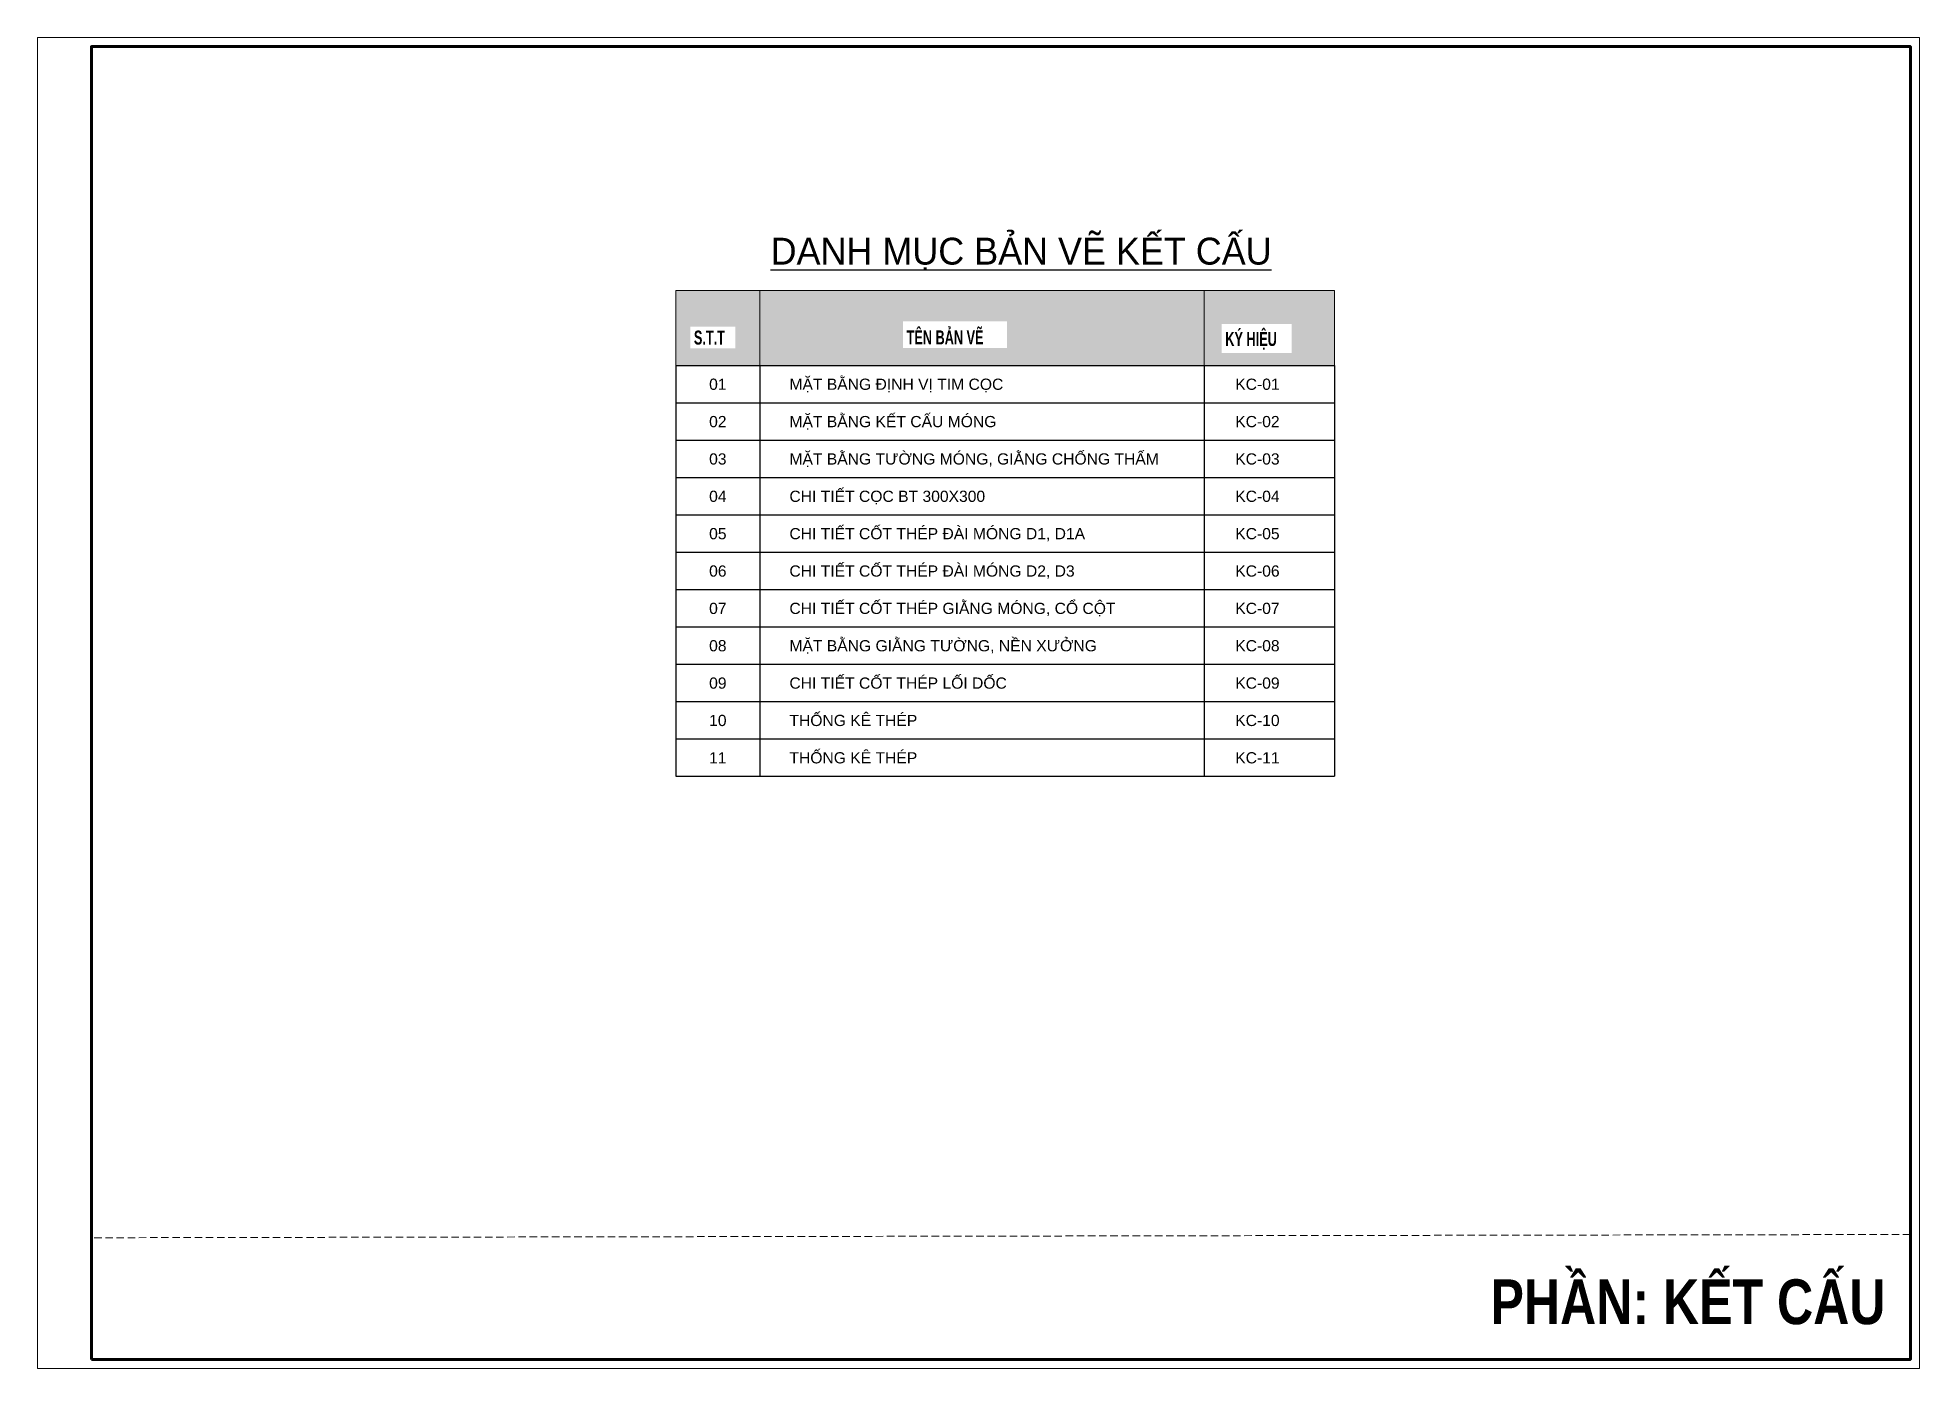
# Model space of a CAD drawing. Header units: inches. Extents: x 541671 to 837720, y 76128 to 1008472.
# Drawn here: x 604872 to 668074, y 878128 to 922820 of the extents above; entities that cross this region are included whole.
import ezdxf
from ezdxf.enums import TextEntityAlignment as Align

# ---------------------------------------------------------------- set-up
doc = ezdxf.new("R2010")
doc.units = ezdxf.units.IN
doc.header["$MEASUREMENT"] = 0
doc.linetypes.add('HIDDEN', pattern=[0.375, 0.25, -0.125])
doc.layers.get('0').update_dxf_attribs({"lineweight": 18})
for name, color, linetype in [('0-Text', 7, 'Continuous'), ('1v-text', 7, 'Continuous'), ('Khungten_LCDI', 7, 'Continuous'), ('MANH', 147, 'Continuous')]:
    doc.layers.add(name, color=color, linetype=linetype)
doc.layers.add('00-XMT.Dim', color=8, linetype='Continuous', lineweight=15)
doc.layers.add('LC MANH DUT', color=35, linetype='HIDDEN', lineweight=5)
doc.styles.add('LC3', font='VHARIALB_3.TTF', dxfattribs={"width": 0.8})
doc.styles.add('style2', font='romans.shx', dxfattribs={"width": 0.65, "bigfont": 'vns.shx'})
doc.styles.add('VnAvantH-Bold', font='VHAVANB_2.TTF')
doc.styles.add('WMF-.VnArialH0', font='VHARIAL_2.TTF')

msp = doc.modelspace()

# ---------------------------------------------------------------- texts
at = {"layer": '0-Text', "style": 'LC3', "width": 0.8}
msp.add_text('phÇn: kÕt cÊu', height=1504.798, dxfattribs=at).set_placement((666935.6, 879612.2), align=Align.RIGHT)
at = {"layer": '1v-text', "ltscale": 0.015, "style": 'VnAvantH-Bold'}
msp.add_text('%%Udanh môc b¶n vÏ kÕt cÊu', height=902.333, dxfattribs=at).set_placement((629490.9, 915198.3))

# ---------------------------------------------------------------- blocks, each defined once
blk = doc.blocks.new('TKDM_B')
at = {"color": 9}
for p, q in [((0, 0), (176.34, 0)), ((0, -10), (176.34, -10))]:
    blk.add_line(p, q, dxfattribs=at)
at = {"color": 3}
for p, q in [((176.34, 0), (176.34, -10)), ((0, 0), (0, -10)), ((22.48, 0), (22.48, -10)), ((141.47, 0), (141.47, -10))]:
    blk.add_line(p, q, dxfattribs=at)
at = {"color": 7, "lineweight": 0, "style": 'WMF-.VnArialH0'}
blk.add_attdef('STT', text='', height=3, dxfattribs=at).set_placement((13.58, -6.55), align=Align.RIGHT)
for tag, p in [('TENBANVE', (30.42, -6.55)), ('KIHIEU', (149.78, -6.55))]:
    blk.add_attdef(tag, p, '', height=3, dxfattribs=at)
blk = doc.blocks.new('TKDM_TD')
h = blk.add_hatch()
h.set_pattern_fill('DOTS', color=8, scale=16.0562, style=0)
h.paths.add_polyline_path([(22.48, 0), (0, 0), (0, -20.02), (22.48, -20.02)])
h.paths.add_polyline_path([(141.47, 0), (22.48, 0), (22.48, -20.02), (141.47, -20.02)])
h.paths.add_polyline_path([(176.34, 0), (141.47, 0), (141.47, -20.02), (176.34, -20.02)])
h.paths.add_polyline_path([(3.9, -9.69), (15.93, -9.69), (15.93, -15.44), (3.9, -15.44)], flags=16)
h.paths.add_polyline_path([(60.85, -8.2), (88.67, -8.2), (88.67, -15.35), (60.85, -15.35)], flags=16)
h.paths.add_polyline_path([(146.18, -8.94), (164.91, -8.94), (164.91, -16.73), (146.18, -16.73)], flags=16)
at = {"color": 3}
for p, q in [((22.48, 0), (22.48, -20.02)), ((141.47, 0), (141.47, -20.02)), ((176.34, 0), (176.34, -20.02)), ((176.34, -6.18), (176.34, -20.02))]:
    blk.add_line(p, q, dxfattribs=at)
at = {"color": 2}
blk.add_lwpolyline([(176.34, -20.02), (0, -20.02), (0, 0), (176.34, 0)], close=True, dxfattribs=at)
at = {"color": 4, "char_height": 3.7465, "attachment_point": 7, "style": 'style2'}
for s, insert in [('{\\f.VnArialH|b1|i0|c0|p34;tªn b¶n vÏ}', (61.79, -14.41)), ('{\\f.VnArialH|b1|i0|c0|p34;ký hiÖu}', (147.12, -15.8)), ('{\\f.VnArialH|b1|i0|c0|p34;s.t.t}', (4.84, -14.5))]:
    blk.add_mtext(s, dxfattribs=dict(at, insert=insert))

# ---------------------------------------------------------------- linework, layer by layer
at = {"layer": 'Defpoints', "lineweight": 0}
msp.add_lwpolyline([(604872, 878127.8), (604872, 922820.3), (668073.5, 922820.3), (668073.5, 878127.8)], close=True, dxfattribs=at)
at = {"layer": 'Khungten_LCDI', "color": 5, "lineweight": 60}
msp.add_lwpolyline([(606677.8, 878428.8), (606677.8, 922519.3), (667772.6, 922519.3), (667772.6, 878428.8)], close=True, dxfattribs=at)
at = {"layer": 'LC MANH DUT', "ltscale": 1000}
msp.add_line((667772.6, 882624.6), (606758.7, 882514.2), dxfattribs=at)

# ---------------------------------------------------------------- block references
at = {"layer": '00-XMT.Dim', "xscale": 125.4462425147406, "yscale": 125.4462425147406, "zscale": 125.4462425147406}
msp.add_blockref('TKDM_TD', (626306.6, 914325.1), dxfattribs=at)
at = {"layer": 'MANH', "xscale": 125.4462425147406, "yscale": 125.4462425147406, "zscale": 125.4462425147406}
for p, values in [((626306.6, 911813.5), {'STT': '01', 'TENBANVE': 'mÆt b»ng ®Þnh vÞ tim cäc', 'KIHIEU': 'KC-01'}), ((626306.6, 910558.8), {'STT': '02', 'TENBANVE': 'mÆt b»ng kÕt cÊu MãNG', 'KIHIEU': 'KC-02'}), ((626306.6, 909304.2), {'STT': '03', 'TENBANVE': 'mÆt b»ng t\xadêng mãng, gi»ng chèng thÊm', 'KIHIEU': 'KC-03'}), ((626306.6, 908049.5), {'STT': '04', 'TENBANVE': 'chi tiÕt cäc bt 300x300', 'KIHIEU': 'KC-04'}), ((626306.6, 906794.9), {'STT': '05', 'TENBANVE': 'chi tiÕt cèt thÐp ®µi mãng d1, d1a', 'KIHIEU': 'KC-05'}), ((626306.6, 905540.2), {'STT': '06', 'TENBANVE': 'chi tiÕt cèt thÐp ®µi mãng d2, d3', 'KIHIEU': 'KC-06'}), ((626306.6, 904285.6), {'STT': '07', 'TENBANVE': 'chi tiÕt cèt thÐp gi»ng mãng, cæ cét', 'KIHIEU': 'KC-07'}), ((626306.6, 903030.9), {'STT': '08', 'TENBANVE': 'mÆt b»ng GI»NG T¦êNG, nÒn x\xadëng', 'KIHIEU': 'KC-08'}), ((626306.6, 901776.3), {'STT': '09', 'TENBANVE': 'chi tiÕt cèt thÐp lèi dèc', 'KIHIEU': 'KC-09'}), ((626306.6, 900521.6), {'STT': '10', 'TENBANVE': 'thèng kª thÐp', 'KIHIEU': 'KC-10'}), ((626306.6, 899267), {'STT': '11', 'TENBANVE': 'thèng kª thÐp', 'KIHIEU': 'KC-11'})]:
    msp.add_blockref('TKDM_B', p, dxfattribs=at).add_auto_attribs(values)

msp.set_redraw_order([(e.dxf.handle, doc.entitydb.next_handle()) for e in msp.query("TEXT MTEXT ATTDEF DIMENSION ARC_DIMENSION")])  # texts and dimensions are drawn at this point

doc.saveas('drawing.dxf')
